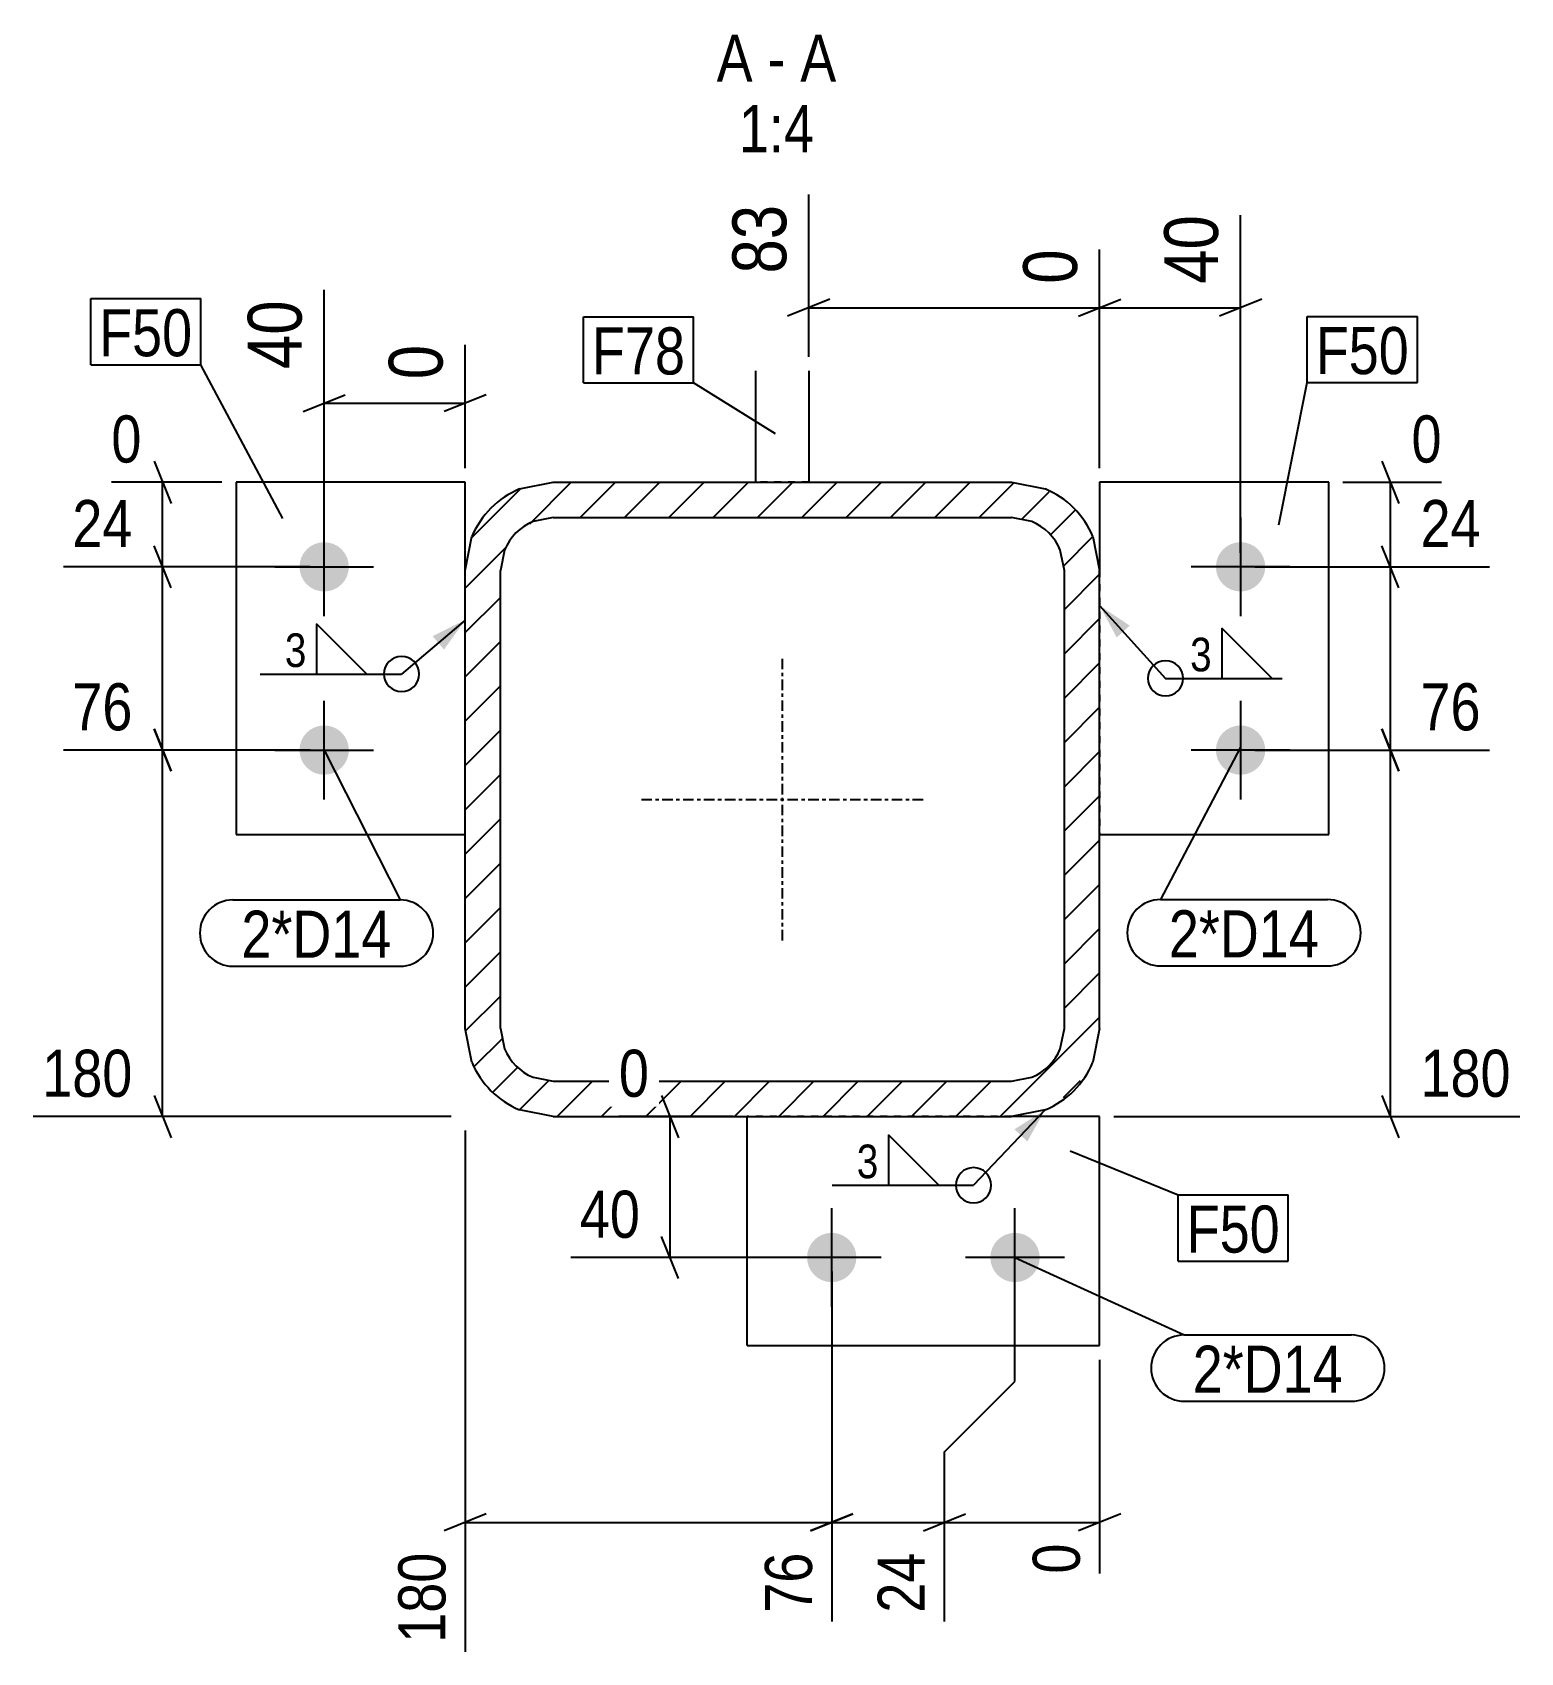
# Model space of a CAD drawing. Header units: millimetres. Extents: x 14 to 46378, y 9 to 1632.
# Drawn here: x 33315.3 to 33737.6, y 9.3 to 469.1 of the extents above; entities that cross this region are included whole.
import ezdxf

# ---------------------------------------------------------------- set-up
doc = ezdxf.new("R2010")
doc.units = ezdxf.units.MM
doc.linetypes.add('DXK_LINE_DOT2', pattern=[3.9198, 1.9599, -1.9599])
doc.linetypes.add('DXK_LINE_DOT3', pattern=[5.9187, 2.979, -0.9799, 0.9799, -0.9799])
for name, color, linetype in [('MÅLSÆTNING', 7, 'Continuous'), ('STÅL', 7, 'Continuous'), ('TEKST', 7, 'Continuous')]:
    doc.layers.add(name, color=color, linetype=linetype)
doc.styles.add('Arial Narrow', font='ARIALN.TTF', dxfattribs={"height": 0.2})

msp = doc.modelspace()

# ---------------------------------------------------------------- hatches: boundary and pattern name
at = {"layer": 'STÅL', "linetype": 'Continuous'}
h = msp.add_hatch(dxfattribs=at)
h.set_pattern_fill('', scale=2.8, style=0, pattern_type=0)
h.set_pattern_definition([(45, (33616.215, 326.041), (-6.28618, 6.28618), [])])
h.paths.add_polyline_path([(33618.12, 316.47), (33616.21, 326.04), (33610.8, 334.15), (33602.68, 339.57), (33593.12, 341.47), (33463.12, 341.47), (33453.55, 339.57), (33445.44, 334.15), (33440.02, 326.04), (33438.12, 316.47), (33438.12, 186.47), (33440.02, 176.91), (33445.44, 168.8), (33453.55, 163.38), (33463.12, 161.47), (33593.12, 161.47), (33602.68, 163.38), (33610.8, 168.8), (33616.21, 176.91), (33618.12, 186.47)])
h.paths.add_polyline_path([(33606.98, 180.73), (33603.72, 175.87), (33598.86, 172.62), (33593.12, 171.47), (33463.12, 171.47), (33457.38, 172.62), (33452.51, 175.87), (33449.26, 180.73), (33448.12, 186.47), (33448.12, 316.47), (33449.26, 322.21), (33452.51, 327.08), (33457.38, 330.33), (33463.12, 331.47), (33593.12, 331.47), (33598.86, 330.33), (33603.72, 327.08), (33606.98, 322.21), (33608.12, 316.47), (33608.12, 186.47)])
for points in [[(33398.12, 324.47, -1), (33398.12, 310.47, -1)], [(33658.12, 310.47, -1), (33658.12, 324.47, -1)], [(33398.12, 272.47, -1), (33398.12, 258.47, -1)], [(33658.12, 258.47, -1), (33658.12, 272.47, -1)], [(33535.12, 121.47, -1), (33549.12, 121.47, -1)], [(33587.12, 121.47, -1), (33601.12, 121.47, -1)]]:
    msp.add_hatch(color=96, dxfattribs=at).paths.add_polyline_path(points)
at = {"layer": 'TEKST', "linetype": 'Continuous'}
for points in [[(33622.97, 297.43), (33618.12, 306.52), (33626.68, 300.78)], [(33428.88, 297.81), (33438.12, 302.37), (33432.11, 293.99)], [(33593.98, 157.85), (33602.68, 163.38), (33597.61, 154.41)]]:
    msp.add_hatch(color=3, dxfattribs=at).paths.add_polyline_path(points)

# ---------------------------------------------------------------- linework, layer by layer
at = {"layer": 'MÅLSÆTNING', "color": 7, "linetype": 'Continuous'}
for p, q in [((33535.62, 377.05), (33535.62, 423.14)), ((33658.12, 321.47), (33658.12, 417.31)), ((33618.12, 345.47), (33618.12, 407.56)), ((33618.12, 345.47), (33618.12, 407.56)), ((33398.12, 321.47), (33398.12, 396.04)), ((33541.62, 393.41), (33529.62, 388.61)), ((33535.62, 391.01), (33618.12, 391.01)), ((33612.12, 388.61), (33624.12, 393.41)), ((33612.12, 388.61), (33624.12, 393.41)), ((33618.12, 391.01), (33658.12, 391.01)), ((33664.12, 393.41), (33652.12, 388.61)), ((33438.12, 345.47), (33438.12, 380.46)), ((33392.12, 361.51), (33404.12, 366.31)), ((33398.12, 363.91), (33438.12, 363.91)), ((33444.12, 366.31), (33432.12, 361.51)), ((33349.88, 347.47), (33354.68, 335.47)), ((33698.22, 347.47), (33703.02, 335.47)), ((33369.12, 341.47), (33337.75, 341.47)), ((33352.28, 317.47), (33352.28, 341.47)), ((33687.12, 341.47), (33715.15, 341.47)), ((33700.62, 317.47), (33700.62, 341.47)), ((33354.68, 311.47), (33349.88, 323.47)), ((33354.68, 311.47), (33349.88, 323.47)), ((33703.02, 311.47), (33698.22, 323.47)), ((33703.02, 311.47), (33698.22, 323.47)), ((33394.12, 317.47), (33324.12, 317.47)), ((33394.12, 317.47), (33324.12, 317.47)), ((33352.28, 265.47), (33352.28, 317.47)), ((33662.12, 317.47), (33728.78, 317.47)), ((33662.12, 317.47), (33728.78, 317.47)), ((33700.62, 265.47), (33700.62, 317.47)), ((33354.68, 259.47), (33349.88, 271.47)), ((33349.88, 271.47), (33354.68, 259.47)), ((33698.22, 271.47), (33703.02, 259.47)), ((33703.02, 259.47), (33698.22, 271.47)), ((33394.12, 265.47), (33324.12, 265.47)), ((33394.12, 265.47), (33324.12, 265.47)), ((33352.28, 161.47), (33352.28, 265.47)), ((33662.12, 265.47), (33728.78, 265.47)), ((33662.12, 265.47), (33728.78, 265.47)), ((33700.62, 161.47), (33700.62, 265.47)), ((33349.88, 167.47), (33354.68, 155.47)), ((33493.87, 167.47), (33498.67, 155.47)), ((33698.22, 167.47), (33703.02, 155.47)), ((33434.12, 161.47), (33315.59, 161.47)), ((33514.12, 161.47), (33481.74, 161.47)), ((33496.27, 121.47), (33496.27, 161.47)), ((33622.12, 161.47), (33737.32, 161.47)), ((33438.12, 157.47), (33438.12, 9.6)), ((33498.67, 115.47), (33493.87, 127.47)), ((33538.12, 121.47), (33468.11, 121.47)), ((33542.12, 117.47), (33542.12, 18.13)), ((33542.12, 117.47), (33542.12, 18.13)), ((33594.12, 86.29), (33594.12, 117.47)), ((33594.12, 86.29), (33594.12, 117.47)), ((33618.12, 92.47), (33618.12, 31.76)), ((33574.12, 66.29), (33594.12, 86.29)), ((33574.12, 66.29), (33594.12, 86.29)), ((33574.12, 18.13), (33574.12, 66.29)), ((33574.12, 18.13), (33574.12, 66.29)), ((33444.12, 48.69), (33432.12, 43.89)), ((33438.12, 46.29), (33542.12, 46.29)), ((33536.12, 43.89), (33548.12, 48.69)), ((33548.12, 48.69), (33536.12, 43.89)), ((33542.12, 46.29), (33574.12, 46.29)), ((33568.12, 43.89), (33580.12, 48.69)), ((33568.12, 43.89), (33580.12, 48.69)), ((33574.12, 46.29), (33618.12, 46.29)), ((33624.12, 48.69), (33612.12, 43.89))]:
    msp.add_line(p, q, dxfattribs=at)
at = {"layer": 'STÅL', "color": 2, "linetype": 'Continuous'}
for p, q in [((33520.62, 341.48), (33520.62, 373.05)), ((33535.62, 373.05), (33535.62, 341.48)), ((33373.12, 341.47), (33373.12, 241.47)), ((33438.12, 341.47), (33373.12, 341.47)), ((33438.12, 316.47), (33438.12, 341.47)), ((33453.55, 339.57), (33463.12, 341.47)), ((33463.12, 341.47), (33593.12, 341.47)), ((33593.12, 341.47), (33602.68, 339.57)), ((33683.12, 341.47), (33618.12, 341.47)), ((33618.12, 341.47), (33618.12, 316.47)), ((33683.12, 241.47), (33683.12, 341.47)), ((33463.12, 331.47), (33457.38, 330.33)), ((33463.12, 331.47), (33593.12, 331.47)), ((33598.86, 330.33), (33593.12, 331.47)), ((33438.12, 316.47), (33440.02, 326.04)), ((33449.26, 322.21), (33448.12, 316.47)), ((33608.12, 316.47), (33606.98, 322.21)), ((33616.21, 326.04), (33618.12, 316.47)), ((33438.12, 186.47), (33438.12, 316.47)), ((33448.12, 186.47), (33448.12, 316.47)), ((33608.12, 186.47), (33608.12, 316.47)), ((33618.12, 186.47), (33618.12, 316.47)), ((33373.12, 241.47), (33438.12, 241.47)), ((33618.12, 241.47), (33683.12, 241.47)), ((33440.02, 176.91), (33438.12, 186.47)), ((33448.12, 186.47), (33449.26, 180.73)), ((33606.98, 180.73), (33608.12, 186.47)), ((33618.12, 186.47), (33616.21, 176.91)), ((33457.38, 172.62), (33463.12, 171.47)), ((33463.12, 171.47), (33593.12, 171.47)), ((33593.12, 171.47), (33598.86, 172.62)), ((33463.12, 161.47), (33453.55, 163.38)), ((33463.12, 161.47), (33593.12, 161.47)), ((33518.12, 96.47), (33518.12, 161.47)), ((33602.68, 163.38), (33593.12, 161.47)), ((33618.12, 161.47), (33593.12, 161.47)), ((33618.12, 96.47), (33618.12, 161.47)), ((33518.12, 96.47), (33618.12, 96.47))]:
    msp.add_line(p, q, dxfattribs=at)
at = {"layer": 'STÅL', "color": 7, "linetype": 'DXK_LINE_DOT2'}
for p, q in [((33535.62, 341.48), (33520.62, 341.48)), ((33438.12, 241.47), (33438.12, 316.47)), ((33618.12, 316.47), (33618.12, 241.47)), ((33593.12, 161.47), (33518.12, 161.47))]:
    msp.add_line(p, q, dxfattribs=at)
at = {"layer": 'STÅL', "color": 96, "linetype": 'Continuous'}
for p, q in [((33398.12, 303.47), (33398.12, 331.47)), ((33658.12, 331.47), (33658.12, 303.47)), ((33384.12, 317.47), (33412.12, 317.47)), ((33672.12, 317.47), (33644.12, 317.47)), ((33398.12, 251.47), (33398.12, 279.47)), ((33658.12, 279.47), (33658.12, 251.47)), ((33384.12, 265.47), (33412.12, 265.47)), ((33672.12, 265.47), (33644.12, 265.47)), ((33542.12, 107.47), (33542.12, 135.47)), ((33594.12, 107.47), (33594.12, 135.47)), ((33556.12, 121.47), (33528.12, 121.47)), ((33608.12, 121.47), (33580.12, 121.47))]:
    msp.add_line(p, q, dxfattribs=at)
at = {"layer": 'STÅL', "color": 7, "linetype": 'DXK_LINE_DOT3'}
for p, q in [((33528.12, 211.47), (33528.12, 291.47)), ((33488.12, 251.47), (33568.12, 251.47))]:
    msp.add_line(p, q, dxfattribs=at)
at = {"layer": 'STÅL', "color": 2, "linetype": 'Continuous'}
for centre, radius, start, end in [((33463.12, 316.47), 25, 112.5, 157.5), ((33593.12, 316.47), 25, 22.5, 67.5), ((33463.12, 316.47), 15, 112.5, 157.5), ((33593.12, 316.47), 15, 22.5, 67.5), ((33463.12, 186.47), 15, 202.5, 247.5), ((33593.12, 186.47), 15, 292.5, 337.5), ((33463.12, 186.47), 25, 202.5, 247.5), ((33593.12, 186.47), 25, 292.5, 337.5)]:
    msp.add_arc(centre, radius, start, end, dxfattribs=at)
at = {"layer": 'TEKST', "color": 7, "linetype": 'Continuous'}
for p, q in [((33331.87, 393.63), (33363.09, 393.63)), ((33331.87, 374.83), (33331.87, 393.63)), ((33363.09, 374.83), (33363.09, 393.63)), ((33471.7, 388.46), (33502.93, 388.46)), ((33471.7, 369.66), (33471.7, 388.46)), ((33502.93, 369.66), (33502.93, 388.46)), ((33677.05, 388.56), (33708.28, 388.56)), ((33677.05, 369.76), (33677.05, 388.56)), ((33708.28, 369.76), (33708.28, 388.56)), ((33331.87, 374.83), (33363.09, 374.83)), ((33471.7, 369.66), (33502.93, 369.66)), ((33526.14, 355.18), (33502.93, 369.66)), ((33668.95, 329.37), (33677.05, 369.76)), ((33677.05, 369.76), (33708.28, 369.76)), ((33398.12, 265.47), (33419.67, 222.93)), ((33658.12, 266.29), (33635.37, 223.04)), ((33372.24, 222.93), (33419.67, 222.93)), ((33635.37, 223.04), (33682.8, 223.04)), ((33372.24, 204.13), (33419.67, 204.13)), ((33635.37, 204.24), (33682.8, 204.24)), ((33609.73, 151.71), (33640.44, 139.26)), ((33640.44, 139.26), (33671.67, 139.26)), ((33640.44, 120.46), (33640.44, 139.26)), ((33671.67, 120.46), (33671.67, 139.26)), ((33640.44, 120.46), (33671.67, 120.46)), ((33642.15, 99.48), (33689.58, 99.48)), ((33642.15, 80.68), (33689.58, 80.68))]:
    msp.add_line(p, q, dxfattribs=at)
at = {"layer": 'TEKST', "color": 3, "linetype": 'Continuous'}
for p, q in [((33618.12, 306.52), (33636.82, 285.82)), ((33438.12, 302.37), (33420.07, 287.05)), ((33602.68, 163.38), (33582.35, 141.97))]:
    msp.add_line(p, q, dxfattribs=at)
for centre, start, end in [((33420.07, 287.05), 90, 270), ((33420.07, 287.05), 270, 90), ((33636.82, 285.82), 90, 270), ((33582.35, 141.97), 90, 270), ((33582.35, 141.97), 270, 90)]:
    msp.add_arc(centre, 5, start, end, dxfattribs=at)
at = {"layer": 'TEKST', "color": 7, "linetype": 'Continuous'}
for centre, start, end in [((33372.24, 213.53), 90, 270), ((33419.67, 213.53), 270, 90), ((33635.37, 213.64), 90, 270), ((33682.8, 213.64), 270, 90), ((33642.15, 90.08), 90, 270), ((33689.58, 90.08), 270, 90)]:
    msp.add_arc(centre, 9.4, start, end, dxfattribs=at)

# ---------------------------------------------------------------- wipeouts: each hides what was drawn before it
at = {"color": 0, "linetype": 'Continuous'}
for points, layer in [([(33532.42, 423.42), (33510.02, 423.42), (33510.02, 397.52), (33532.42, 397.52)], 'MÅLSÆTNING'), ([(33394.92, 396.32), (33372.52, 396.32), (33372.52, 370.42), (33394.92, 370.42)], 'MÅLSÆTNING'), ([(33346.53, 268.27), (33346.53, 287.87), (33323.87, 287.87), (33323.87, 268.27)], 'MÅLSÆTNING'), ([(33729.03, 268.27), (33729.03, 287.87), (33706.37, 287.87), (33706.37, 268.27)], 'MÅLSÆTNING'), ([(33346.53, 164.27), (33346.53, 183.87), (33315.34, 183.87), (33315.34, 164.27)], 'MÅLSÆTNING'), ([(33737.57, 164.27), (33737.57, 183.87), (33706.37, 183.87), (33706.37, 164.27)], 'MÅLSÆTNING'), ([(33490.52, 124.27), (33490.52, 143.87), (33467.86, 143.87), (33467.86, 124.27)], 'MÅLSÆTNING'), ([(33435.32, 40.54), (33415.72, 40.54), (33415.72, 9.35), (33435.32, 9.35)], 'MÅLSÆTNING'), ([(33539.32, 40.54), (33519.72, 40.54), (33519.72, 17.88), (33539.32, 17.88)], 'MÅLSÆTNING'), ([(33571.32, 40.54), (33551.72, 40.54), (33551.72, 17.88), (33571.32, 17.88)], 'MÅLSÆTNING'), ([(33519.7, 455.14), (33519.7, 469.14), (33509.48, 469.14), (33509.48, 455.14)], 'TEKST'), ([(33529, 455.14), (33529, 469.14), (33523.9, 469.14), (33523.9, 455.14)], 'TEKST'), ([(33543.43, 455.14), (33543.43, 469.14), (33533.2, 469.14), (33533.2, 455.14)], 'TEKST'), ([(33537.12, 435.14), (33537.12, 449.14), (33515.79, 449.14), (33515.79, 435.14)], 'TEKST')]:
    msp.add_wipeout(points, dxfattribs=at).dxf.layer = layer
at = {"color": 0}
for points in [[(33360.69, 377.23), (33360.69, 391.23), (33334.27, 391.23), (33334.27, 377.23)], [(33500.53, 372.06), (33500.53, 386.06), (33474.1, 386.06), (33474.1, 372.06)], [(33705.88, 372.16), (33705.88, 386.16), (33679.45, 386.16), (33679.45, 372.16)], [(33393.87, 288.25), (33393.87, 299.85), (33386.18, 299.85), (33386.18, 288.25)], [(33650.71, 287.02), (33650.71, 298.62), (33643.02, 298.62), (33643.02, 287.02)], [(33417.27, 206.53), (33417.27, 220.53), (33374.64, 220.53), (33374.64, 206.53)], [(33680.4, 206.64), (33680.4, 220.64), (33637.77, 220.64), (33637.77, 206.64)], [(33556.15, 143.17), (33556.15, 154.77), (33548.45, 154.77), (33548.45, 143.17)], [(33669.27, 122.86), (33669.27, 136.86), (33642.84, 136.86), (33642.84, 122.86)], [(33687.18, 83.08), (33687.18, 97.08), (33644.55, 97.08), (33644.55, 83.08)]]:
    msp.add_wipeout(points, dxfattribs=at).dxf.layer = 'TEKST'

# ---------------------------------------------------------------- next in the draw order: linework, layer by layer
at = {"layer": 'TEKST', "color": 7, "linetype": 'Continuous'}
msp.add_line((33386.41, 331.18), (33363.09, 374.83), dxfattribs=at)
at = {"layer": 'TEKST', "color": 3, "linetype": 'Continuous'}
for p, q in [((33410.21, 287.05), (33395.93, 301.34)), ((33395.93, 301.34), (33395.93, 287.05)), ((33667.05, 285.82), (33652.77, 300.1)), ((33652.77, 300.1), (33652.77, 285.82)), ((33379.98, 287.05), (33420.07, 287.05)), ((33395.93, 287.05), (33410.21, 287.05)), ((33636.82, 285.82), (33669.91, 285.82)), ((33652.77, 285.82), (33667.05, 285.82)), ((33572.49, 141.97), (33558.2, 156.26)), ((33558.2, 156.26), (33558.2, 141.97)), ((33542.25, 141.97), (33582.35, 141.97)), ((33558.2, 141.97), (33572.49, 141.97))]:
    msp.add_line(p, q, dxfattribs=at)
msp.add_arc((33636.82, 285.82), 5, 270, 90, dxfattribs=at)

# ---------------------------------------------------------------- next in the draw order: texts
at = {"layer": 'MÅLSÆTNING', "color": 3, "linetype": 'Continuous', "style": 'Arial Narrow'}
for s, height, p in [('83', 15.271, (33529.22, 400.72)), ('40', 15.271, (33391.72, 373.62)), ('180', 13.362, (33432.52, 12.15)), ('76', 13.362, (33536.52, 20.68)), ('24', 13.362, (33568.52, 20.68))]:
    msp.add_text(s, height=height, rotation=90.0002, dxfattribs=at).set_placement(p)
for s, p in [('76', (33326.67, 271.07)), ('76', (33709.17, 271.07)), ('180', (33318.14, 167.07)), ('180', (33709.17, 167.07)), ('40', (33470.66, 127.07))]:
    msp.add_text(s, height=13.362, dxfattribs=at).set_placement(p)
at = {"layer": 'TEKST', "color": 3, "linetype": 'Continuous', "style": 'Arial Narrow'}
for s, height, p in [('A', 13.36, (33509.48, 455.14)), ('A', 13.36, (33533.2, 455.14)), ('-', 13.36, (33523.9, 455.14)), ('1:4', 13.362, (33515.79, 435.14))]:
    msp.add_text(s, height=height, dxfattribs=at).set_placement(p)
at = {"layer": 'TEKST', "color": 3, "style": 'Arial Narrow'}
for p in [(33386.98, 289.05), (33643.82, 287.82), (33549.25, 143.97)]:
    msp.add_text('3', height=9.54, dxfattribs=at).set_placement(p)

# ---------------------------------------------------------------- next in the draw order: wipeouts: each hides what was drawn before it
at = {"color": 0, "linetype": 'Continuous'}
for points in [[(33654.92, 420.51), (33632.52, 420.51), (33632.52, 394.61), (33654.92, 394.61)], [(33614.92, 410.76), (33592.52, 410.76), (33592.52, 394.61), (33614.92, 394.61)], [(33434.92, 383.66), (33412.52, 383.66), (33412.52, 367.51), (33434.92, 367.51)], [(33349.08, 344.27), (33349.08, 363.87), (33334.95, 363.87), (33334.95, 344.27)], [(33717.95, 344.27), (33717.95, 363.87), (33703.82, 363.87), (33703.82, 344.27)], [(33346.53, 320.27), (33346.53, 339.87), (33323.87, 339.87), (33323.87, 320.27)], [(33729.03, 320.27), (33729.03, 339.87), (33706.37, 339.87), (33706.37, 320.27)], [(33493.07, 164.27), (33493.07, 183.87), (33478.94, 183.87), (33478.94, 164.27)], [(33615.32, 43.09), (33595.72, 43.09), (33595.72, 28.96), (33615.32, 28.96)]]:
    msp.add_wipeout(points, dxfattribs=at).dxf.layer = 'MÅLSÆTNING'
at = {"color": 0}
for points in [[(33360.69, 377.23), (33360.69, 391.23), (33334.27, 391.23), (33334.27, 377.23)], [(33500.53, 372.06), (33500.53, 386.06), (33474.1, 386.06), (33474.1, 372.06)], [(33705.88, 372.16), (33705.88, 386.16), (33679.45, 386.16), (33679.45, 372.16)], [(33417.27, 206.53), (33417.27, 220.53), (33374.64, 220.53), (33374.64, 206.53)], [(33680.4, 206.64), (33680.4, 220.64), (33637.77, 220.64), (33637.77, 206.64)], [(33669.27, 122.86), (33669.27, 136.86), (33642.84, 136.86), (33642.84, 122.86)], [(33687.18, 83.08), (33687.18, 97.08), (33644.55, 97.08), (33644.55, 83.08)]]:
    msp.add_wipeout(points, dxfattribs=at).dxf.layer = 'TEKST'

# ---------------------------------------------------------------- next in the draw order: linework, layer by layer
at = {"layer": 'TEKST', "color": 7, "linetype": 'Continuous'}
msp.add_line((33594.12, 121.47), (33642.15, 99.48), dxfattribs=at)

# ---------------------------------------------------------------- next in the draw order: texts
at = {"layer": 'MÅLSÆTNING', "color": 3, "linetype": 'Continuous', "style": 'Arial Narrow'}
for s, height, p in [('40', 15.271, (33651.72, 397.81)), ('0', 15.27, (33611.72, 397.81)), ('0', 15.27, (33431.72, 370.71)), ('0', 13.36, (33612.52, 31.76))]:
    msp.add_text(s, height=height, rotation=90.0002, dxfattribs=at).set_placement(p)
for s, height, p in [('0', 13.36, (33337.75, 347.07)), ('0', 13.36, (33706.62, 347.07)), ('24', 13.362, (33326.67, 323.07)), ('24', 13.362, (33709.17, 323.07)), ('0', 13.36, (33481.74, 167.07))]:
    msp.add_text(s, height=height, dxfattribs=at).set_placement(p)
at = {"layer": 'TEKST', "color": 3, "style": 'Arial Narrow'}
for s, p in [('F50', (33334.27, 377.23)), ('F78', (33474.1, 372.06)), ('F50', (33679.45, 372.16)), ('2*D14', (33374.64, 206.53)), ('2*D14', (33637.77, 206.64)), ('F50', (33642.84, 122.86)), ('2*D14', (33644.55, 83.08))]:
    msp.add_text(s, height=13.362, dxfattribs=at).set_placement(p)

doc.saveas('drawing.dxf')
